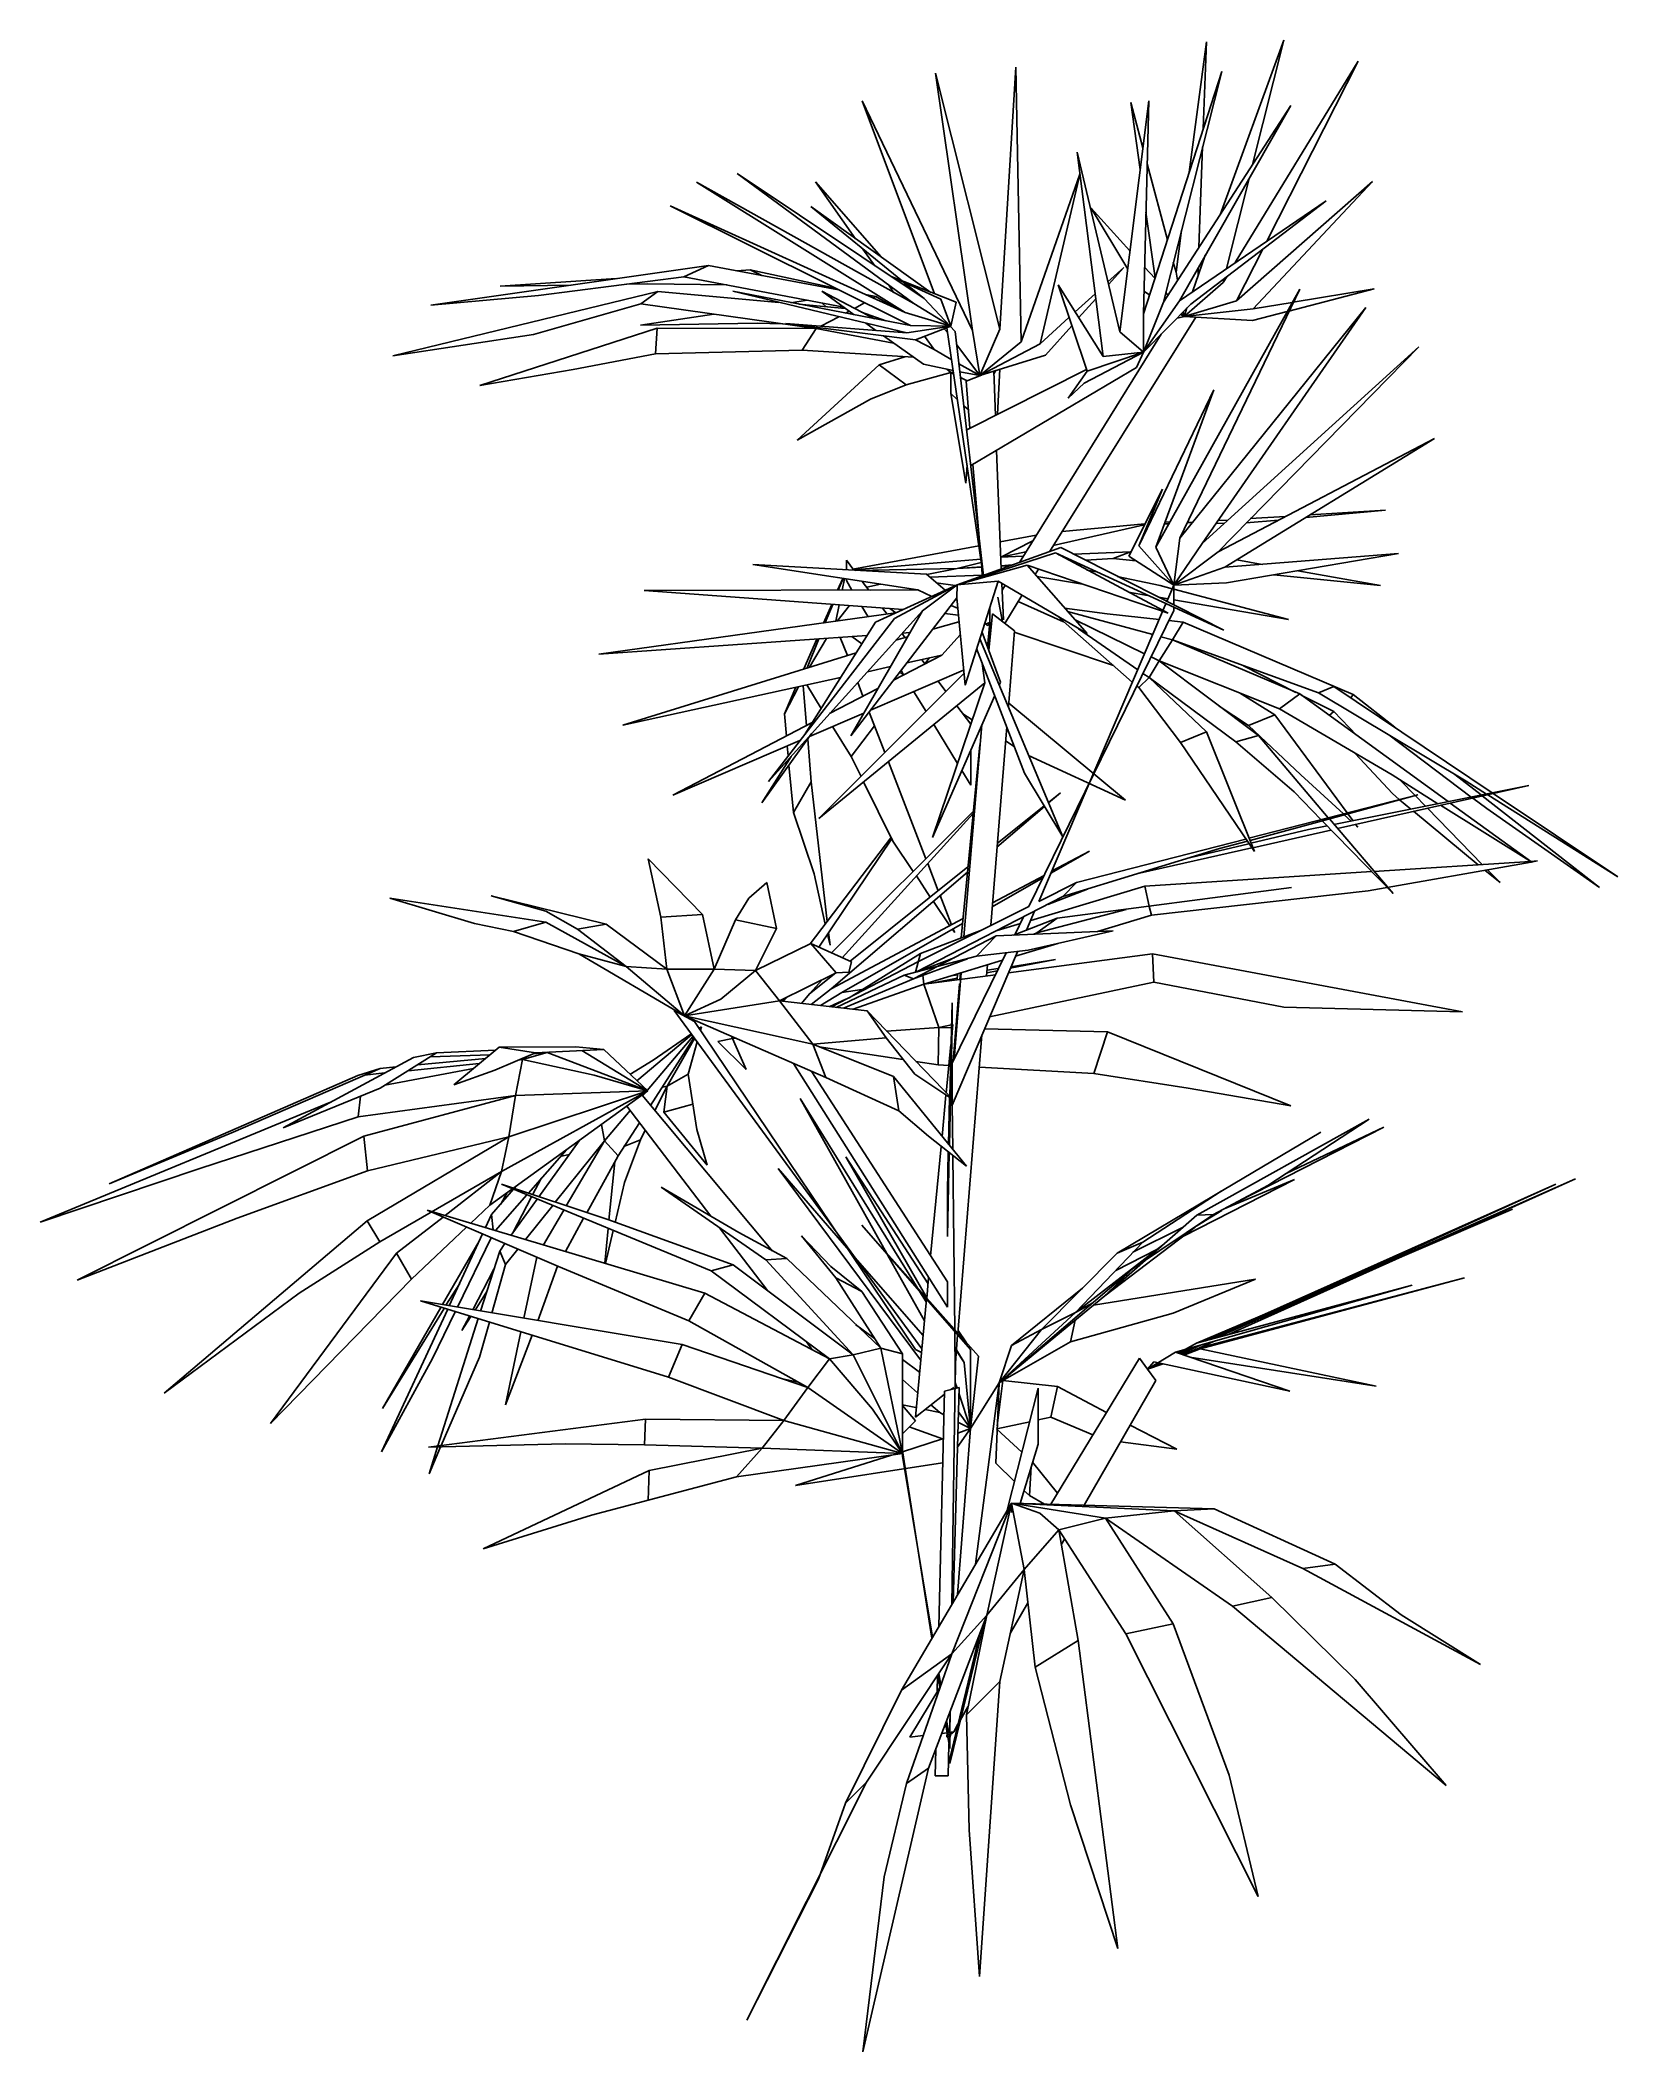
# Model space of a CAD drawing. Extents: x -0.0131 to 0.0097, y -0.004 to 0.0251.
import ezdxf

# ---------------------------------------------------------------- set-up
doc = ezdxf.new("R2010")
doc.units = 0
doc.layers.get('0').update_dxf_attribs({"linetype": 'CONTINUOUS'})

msp = doc.modelspace()

# ---------------------------------------------------------------- linework, layer by layer
at = {"color": 0, "linetype": 'BYBLOCK'}
for p, q in [((0.003729, 0.025041), (0.00348, 0.023159)), ((0.003682, 0.02379), (0.003729, 0.025041)), ((0.004847, 0.025066), (0.003926, 0.022547)), ((0.004396, 0.023274), (0.004847, 0.025066)), ((0.005923, 0.024765), (0.004147, 0.021857)), ((0.004603, 0.022164), (0.005923, 0.024765)), ((0.000352, 0.020873), (-0.000183, 0.02459)), ((-0.000183, 0.02459), (0.000747, 0.020893)), ((0.000747, 0.020893), (0.000977, 0.024675)), ((0.000977, 0.024675), (0.001052, 0.02071)), ((0.00395, 0.024613), (0.002823, 0.021115)), ((0.003109, 0.021285), (0.00395, 0.024613)), ((0.000352, 0.020873), (-0.00124, 0.024193)), ((-0.00124, 0.024193), (-0.000197, 0.021403)), ((0.002898, 0.024193), (0.00248, 0.020853)), ((0.002771, 0.023198), (0.00264, 0.024167)), ((0.00264, 0.024167), (0.002809, 0.023514)), ((0.002823, 0.021115), (0.002898, 0.024193)), ((0.003109, 0.021285), (0.00495, 0.024125)), ((0.00495, 0.024125), (0.003339, 0.021304)), ((0.001865, 0.023449), (0.00224, 0.020498)), ((0.00248, 0.020853), (0.001865, 0.023449)), ((0.002874, 0.02328), (0.003166, 0.022184)), ((0.003621, 0.022079), (0.003673, 0.023528)), ((-0.000498, 0.021262), (-0.003635, 0.023018)), ((-0.003635, 0.023018), (-0.00062, 0.021135)), ((-0.000498, 0.021262), (-0.003048, 0.023142)), ((-0.003048, 0.023142), (-0.000348, 0.021335)), ((-0.001339, 0.0222), (-0.001916, 0.023023)), ((-0.001916, 0.023023), (-0.000968, 0.021936)), ((0.001052, 0.02071), (0.001902, 0.02313)), ((0.001902, 0.023125), (0.001329, 0.020684)), ((0.001902, 0.02313), (0.001902, 0.023125)), ((0.00402, 0.021769), (0.004349, 0.023071)), ((0.004166, 0.021304), (0.006129, 0.023026)), ((0.006129, 0.023026), (0.004406, 0.021189)), ((-0.000545, 0.020946), (-0.004016, 0.022677)), ((-0.004016, 0.022677), (-0.00062, 0.021135)), ((-0.000249, 0.021425), (-0.001982, 0.022663)), ((-0.001982, 0.022663), (-0.000662, 0.021589)), ((0.003339, 0.021304), (0.005458, 0.022747)), ((0.005458, 0.022747), (0.003504, 0.021254)), ((0.002593, 0.021761), (0.002067, 0.022643)), ((0.002067, 0.022643), (0.002625, 0.022023)), ((0.002987, 0.021634), (0.002856, 0.022584)), ((0.003368, 0.022324), (0.003292, 0.021719)), ((-0.003461, 0.021814), (-0.007472, 0.021242)), ((-0.003818, 0.021651), (-0.003461, 0.021814)), ((-0.003461, 0.021814), (-0.001583, 0.021462)), ((-0.001061, 0.021809), (-0.001231, 0.022048)), ((0.002987, 0.021626), (0.002837, 0.021789)), ((0.003292, 0.021719), (0.00325, 0.021859)), ((0.00371, 0.021961), (0.003527, 0.021431)), ((0.004166, 0.021304), (0.004542, 0.022048)), ((-0.004795, 0.021623), (-0.006472, 0.021516)), ((-0.006472, 0.021516), (-0.005443, 0.02153)), ((-0.005918, 0.02138), (-0.003818, 0.021651)), ((-0.00434, 0.021549), (-0.004645, 0.021544)), ((-0.003198, 0.021533), (-0.00434, 0.021549)), ((-0.001508, 0.021211), (-0.003818, 0.021651)), ((-0.00286, 0.02175), (-0.003053, 0.021735)), ((-0.001634, 0.021487), (-0.00286, 0.02175)), ((-0.00286, 0.02175), (-0.002691, 0.021668)), ((-0.000784, 0.02142), (-0.000859, 0.021527)), ((-0.000108, 0.021327), (-0.000822, 0.021654)), ((-0.000822, 0.021654), (0.000117, 0.021282)), ((-0.000648, 0.021572), (-0.000564, 0.021479)), ((-0.000634, 0.021566), (-0.000348, 0.021335)), ((0.002005, 0.020287), (0.001587, 0.021535)), ((0.001587, 0.021535), (0.00224, 0.020498)), ((0.002536, 0.021783), (0.002306, 0.021575)), ((0.002315, 0.021538), (0.002536, 0.021783)), ((0.003292, 0.021719), (0.003311, 0.0216)), ((0.00341, 0.021076), (0.003973, 0.021566)), ((0.003612, 0.021679), (0.003612, 0.021786)), ((0.003973, 0.021566), (0.004025, 0.021651)), ((0.003988, 0.021623), (0.003973, 0.021566)), ((-0.004194, 0.021437), (-0.008022, 0.02051)), ((-0.007472, 0.021242), (-0.005918, 0.02138)), ((-0.005988, 0.020817), (-0.004438, 0.021259)), ((-0.004438, 0.021259), (-0.004194, 0.021437)), ((-0.001907, 0.020901), (-0.004438, 0.021259)), ((-0.004194, 0.021437), (-0.002447, 0.021279)), ((-0.000596, 0.020842), (-0.003109, 0.02144)), ((-0.003109, 0.02144), (-0.000545, 0.020946)), ((-0.002273, 0.021276), (-0.002038, 0.021313)), ((-0.002156, 0.021254), (-0.001489, 0.021194)), ((-0.001066, 0.021045), (-0.001827, 0.021442)), ((-0.001827, 0.021442), (-0.001357, 0.021101)), ((-0.001822, 0.02127), (-0.001766, 0.02122)), ((-0.001353, 0.021194), (-0.001207, 0.021273)), ((-0.001193, 0.021392), (-0.001047, 0.021363)), ((-0.001047, 0.021363), (-0.001179, 0.021386)), ((-0.001085, 0.021344), (-0.001047, 0.021363)), ((-0.001047, 0.021363), (-0.000761, 0.021197)), ((0.000038, 0.020935), (-0.000498, 0.021262)), ((-0.000348, 0.021335), (0.000103, 0.020862)), ((0.000038, 0.020935), (-0.000108, 0.021327)), ((0.000117, 0.021282), (0.000038, 0.020935)), ((0.002123, 0.021406), (0.001832, 0.021144)), ((0.001883, 0.021056), (0.002132, 0.021332)), ((0.002823, 0.02056), (0.003339, 0.021304)), ((0.002823, 0.02056), (0.003109, 0.021285)), ((0.003504, 0.021254), (0.002823, 0.02056)), ((0.002827, 0.02144), (0.002907, 0.021389)), ((0.005077, 0.021473), (0.002997, 0.017745)), ((0.00317, 0.021383), (0.003142, 0.021423)), ((0.003344, 0.017875), (0.005077, 0.021473)), ((0.006031, 0.021208), (0.003344, 0.017875)), ((0.003363, 0.021321), (0.003358, 0.021341)), ((0.00341, 0.021076), (0.004166, 0.021304)), ((0.003668, 0.017799), (0.006031, 0.021208)), ((0.004406, 0.021189), (0.004969, 0.021279)), ((0.006153, 0.021476), (0.004922, 0.021155)), ((0.004983, 0.021282), (0.006153, 0.021476)), ((-0.003386, 0.02111), (-0.004443, 0.020949)), ((-0.004443, 0.020949), (-0.002757, 0.02098)), ((-0.002757, 0.02098), (-0.0024, 0.020969)), ((-0.000474, 0.020741), (-0.002344, 0.020975)), ((-0.002344, 0.020975), (-0.000596, 0.020842)), ((-0.001578, 0.021073), (-0.001841, 0.020935)), ((-0.001428, 0.021152), (-0.001484, 0.021124)), ((-0.000902, 0.021014), (-0.001254, 0.021141)), ((-0.001188, 0.02098), (-0.001043, 0.020873)), ((-0.00062, 0.021135), (0.000038, 0.020935)), ((0.000038, 0.020935), (-0.000596, 0.020842)), ((-0.000545, 0.020946), (0.000038, 0.020935)), ((0.000038, 0.020935), (-0.000474, 0.020741)), ((0.001329, 0.020684), (0.001742, 0.021062)), ((0.001785, 0.020944), (0.001404, 0.020518)), ((0.003579, 0.021065), (0.001461, 0.01768)), ((0.002823, 0.02056), (0.002823, 0.021115)), ((0.003306, 0.021053), (0.003415, 0.021076)), ((0.003358, 0.021107), (0.00341, 0.021076)), ((0.00341, 0.021076), (0.003372, 0.021121)), ((0.003396, 0.021144), (0.00341, 0.021076)), ((0.003447, 0.0212), (0.00341, 0.021076)), ((0.00341, 0.021076), (0.004406, 0.021189)), ((0.004396, 0.02102), (0.00341, 0.021076)), ((0.004894, 0.021149), (0.004396, 0.02102)), ((-0.008022, 0.02051), (-0.005988, 0.020817)), ((-0.004204, 0.020907), (-0.006763, 0.020081)), ((-0.004204, 0.020907), (-0.004227, 0.020538)), ((-0.001907, 0.020901), (-0.004204, 0.020907)), ((-0.001907, 0.020901), (-0.002109, 0.020591)), ((-0.001907, 0.020901), (-0.001879, 0.020915)), ((-0.000789, 0.020693), (-0.001907, 0.020901)), ((-0.000935, 0.020797), (-0.000357, 0.020386)), ((-0.000686, 0.020848), (-0.000733, 0.020873)), ((-0.000474, 0.020741), (-0.000202, 0.0206)), ((-0.000202, 0.0206), (-0.000343, 0.020791)), ((-0.000056, 0.020898), (-0.000005, 0.020842)), ((0.000503, 0.017334), (-0.000019, 0.020913)), ((0.000103, 0.020862), (0.000512, 0.017337)), ((0.000456, 0.020225), (0.000122, 0.020673)), ((0.000456, 0.020225), (0.000352, 0.020873)), ((0.000456, 0.020225), (0.000747, 0.020893)), ((0.001052, 0.02071), (0.000456, 0.020225)), ((0.000456, 0.020225), (0.001329, 0.020684)), ((0.001029, 0.017522), (0.003076, 0.02082)), ((0.00248, 0.020853), (0.002823, 0.02056)), ((0.003668, 0.017799), (0.006796, 0.020639)), ((0.006796, 0.020639), (0.003898, 0.01768)), ((-0.005415, 0.02031), (-0.004227, 0.020538)), ((-0.004227, 0.020538), (-0.002109, 0.020591)), ((-0.002179, 0.019292), (-0.000996, 0.020377)), ((-0.002109, 0.020591), (-0.000503, 0.02049)), ((-0.000625, 0.020496), (-0.000996, 0.020377)), ((-0.000996, 0.020377), (-0.000606, 0.02009)), ((-0.000357, 0.020386), (0.00007, 0.020298)), ((0.000052, 0.020453), (-0.000202, 0.0206)), ((0.000155, 0.020394), (0.000456, 0.020225)), ((0.002719, 0.020341), (0.000329, 0.018923)), ((0.001404, 0.020518), (0.000456, 0.020225)), ((0.001963, 0.020112), (0.002823, 0.02056)), ((0.002823, 0.02056), (0.002005, 0.020287)), ((0.00224, 0.020498), (0.002823, 0.02056)), ((0.002719, 0.020341), (0.002823, 0.02056)), ((-0.006763, 0.020081), (-0.005415, 0.02031)), ((-0.000606, 0.02009), (-0.001123, 0.019881)), ((0.000038, 0.020267), (-0.000606, 0.02009)), ((-0.000019, 0.020318), (0.000038, 0.020267)), ((0.000038, 0.020267), (0.000075, 0.020273)), ((0.00008, 0.020245), (0.000038, 0.020267)), ((0.000038, 0.020267), (0.000038, 0.019966)), ((0.000169, 0.020279), (0.000456, 0.020225)), ((0.000272, 0.020149), (0.000178, 0.020194)), ((0.000258, 0.020143), (0.000479, 0.020231)), ((0.000315, 0.019464), (0.000258, 0.020143)), ((0.000268, 0.019439), (0.001996, 0.02031)), ((0.000658, 0.020248), (0.000686, 0.020295)), ((0.000681, 0.019647), (0.000658, 0.020287)), ((0.000747, 0.020315), (0.000714, 0.019664)), ((0.002005, 0.020287), (0.001733, 0.019895)), ((0.001733, 0.019895), (0.001963, 0.020112)), ((-0.001123, 0.019881), (-0.002179, 0.019292)), ((0.000254, 0.018667), (0.000038, 0.019966)), ((0.000038, 0.019966), (0.000132, 0.019876)), ((0.000225, 0.019788), (0.000291, 0.019729)), ((0.003837, 0.020016), (0.002752, 0.017762)), ((0.002997, 0.017745), (0.003837, 0.020016)), ((0.003898, 0.01768), (0.007022, 0.019315)), ((0.007022, 0.019315), (0.003997, 0.017455)), ((0.000254, 0.018667), (0.000272, 0.018929)), ((0.000357, 0.01894), (0.000446, 0.017886)), ((0.000766, 0.01743), (0.0007, 0.019143)), ((0.002607, 0.017615), (0.003095, 0.018585)), ((0.003095, 0.018585), (0.002752, 0.017762)), ((0.001517, 0.017768), (0.002813, 0.018061)), ((0.002842, 0.01808), (0.001644, 0.017971)), ((0.002813, 0.018061), (0.002832, 0.018064)), ((0.002827, 0.018061), (0.002813, 0.018061)), ((0.002832, 0.018064), (0.002827, 0.018061)), ((0.002874, 0.018064), (0.002898, 0.018064)), ((0.002898, 0.018072), (0.002879, 0.018069)), ((0.002884, 0.018083), (0.002907, 0.018086)), ((0.002898, 0.018064), (0.002898, 0.018072)), ((0.003119, 0.01808), (0.003184, 0.018083)), ((0.003133, 0.018109), (0.003128, 0.018106)), ((0.003198, 0.018106), (0.003133, 0.018109)), ((0.003452, 0.018103), (0.003471, 0.018103)), ((0.003471, 0.018103), (0.003452, 0.0181)), ((0.003471, 0.018103), (0.003527, 0.018106)), ((0.003523, 0.0181), (0.003471, 0.018103)), ((0.00387, 0.018092), (0.003988, 0.018089)), ((0.004039, 0.018137), (0.003894, 0.018128)), ((0.004302, 0.018095), (0.004772, 0.018137)), ((0.00487, 0.01819), (0.004363, 0.018157)), ((0.005166, 0.018173), (0.006317, 0.018281)), ((0.006317, 0.018281), (0.005227, 0.01821)), ((0.000441, 0.017765), (-0.001376, 0.017427)), ((0.001625, 0.017739), (0.000132, 0.017201)), ((0.000751, 0.017821), (0.001273, 0.01792)), ((0.001221, 0.017835), (0.000761, 0.017599)), ((0.003983, 0.016545), (0.001625, 0.017739)), ((0.002752, 0.017762), (0.00326, 0.017196)), ((0.002997, 0.017745), (0.00326, 0.017196)), ((0.00326, 0.017196), (0.003344, 0.017875)), ((0.00326, 0.017196), (0.003668, 0.017799)), ((-0.000315, 0.017356), (-0.002823, 0.017494)), ((-0.002823, 0.017494), (-0.000437, 0.017128)), ((-0.001362, 0.017413), (-0.00147, 0.017556)), ((-0.00147, 0.017556), (-0.00147, 0.017418)), ((-0.001367, 0.017418), (0.00047, 0.017573)), ((0.000132, 0.017438), (-0.001334, 0.01741)), ((0.000132, 0.017438), (-0.00031, 0.017351)), ((0.00155, 0.017661), (0.000132, 0.017201)), ((0.000474, 0.017525), (0.000132, 0.017438)), ((0.000132, 0.017201), (0.001141, 0.017483)), ((0.000132, 0.017438), (0.000484, 0.017461)), ((0.000484, 0.017455), (0.000132, 0.017438)), ((0.000484, 0.017446), (0.000493, 0.017331)), ((0.000761, 0.017599), (0.001123, 0.01768)), ((0.00108, 0.017613), (0.000761, 0.017599)), ((0.000925, 0.017489), (0.000766, 0.017477)), ((0.000766, 0.017469), (0.000888, 0.017475)), ((0.002005, 0.0165), (0.001141, 0.017483)), ((0.001141, 0.017483), (0.003175, 0.016793)), ((0.003175, 0.016793), (0.00155, 0.017661)), ((0.00155, 0.017661), (0.003983, 0.016545)), ((0.001602, 0.017635), (0.001592, 0.017635)), ((0.001799, 0.017542), (0.001771, 0.017542)), ((0.00264, 0.01768), (0.001808, 0.017644)), ((0.001982, 0.017556), (0.002381, 0.017582)), ((0.002381, 0.017582), (0.002635, 0.017677)), ((0.002381, 0.017582), (0.00271, 0.017548)), ((0.00326, 0.017196), (0.002607, 0.017615)), ((0.00326, 0.017196), (0.003898, 0.01768)), ((0.003997, 0.017455), (0.00326, 0.017196)), ((0.003997, 0.017455), (0.006505, 0.017655)), ((0.006505, 0.017655), (0.00402, 0.017229)), ((0.004171, 0.017562), (0.004537, 0.017497)), ((-0.001522, 0.017294), (-0.001597, 0.017125)), ((-0.001587, 0.017125), (-0.001517, 0.017291)), ((-0.001498, 0.017289), (-0.001531, 0.017125)), ((-0.001517, 0.017291), (-0.001522, 0.017294)), ((-0.00147, 0.017263), (-0.00147, 0.017286)), ((-0.00147, 0.017263), (-0.00139, 0.017125)), ((-0.001146, 0.017125), (-0.00124, 0.017249)), ((-0.001174, 0.017165), (-0.000977, 0.01721)), ((0.000132, 0.017201), (-0.001052, 0.016663)), ((-0.000775, 0.016717), (0.000132, 0.017201)), ((0.000132, 0.017201), (-0.000371, 0.016826)), ((-0.000042, 0.017122), (-0.000315, 0.017356)), ((-0.000263, 0.017311), (0.000493, 0.017342)), ((0.000103, 0.01719), (-0.000174, 0.017232)), ((0.000127, 0.017012), (0.000132, 0.017201)), ((0.000132, 0.017201), (0.000723, 0.017255)), ((0.000723, 0.017255), (0.000244, 0.015753)), ((0.000723, 0.017255), (0.002005, 0.0165)), ((0.000775, 0.017221), (0.000798, 0.016697)), ((0.00078, 0.017125), (0.000822, 0.017193)), ((0.001254, 0.017348), (0.001306, 0.017427)), ((0.001278, 0.017322), (0.00194, 0.01721)), ((0.002001, 0.017415), (0.002142, 0.017387)), ((0.002442, 0.017322), (0.003062, 0.017193)), ((0.003062, 0.017193), (0.003236, 0.017145)), ((0.00326, 0.017196), (0.003156, 0.016962)), ((0.00402, 0.017229), (0.00326, 0.017196)), ((0.00326, 0.016911), (0.00326, 0.017196)), ((0.004701, 0.017345), (0.006242, 0.01719)), ((0.006242, 0.01719), (0.005049, 0.017404)), ((-0.000437, 0.017128), (-0.004391, 0.01712)), ((-0.004391, 0.01712), (-0.000648, 0.016846)), ((-0.001799, 0.016649), (-0.001681, 0.016919)), ((-0.001667, 0.016919), (-0.001775, 0.016655)), ((-0.001573, 0.016914), (-0.001625, 0.016674)), ((-0.001602, 0.016677), (-0.001423, 0.016903)), ((-0.001404, 0.01502), (0.000127, 0.017012)), ((-0.001245, 0.016888), (-0.001155, 0.016739)), ((-0.001151, 0.017131), (-0.001127, 0.017125)), ((-0.000883, 0.016779), (-0.000949, 0.016866)), ((-0.000841, 0.01686), (-0.000756, 0.016795)), ((-0.000437, 0.017128), (-0.000235, 0.017035)), ((0.000042, 0.016905), (0.000136, 0.016863)), ((0.000127, 0.016979), (0.000108, 0.016993)), ((0.000244, 0.015753), (0.000127, 0.017012)), ((0.000601, 0.016508), (0.000601, 0.016872)), ((0.000784, 0.016666), (0.000719, 0.017024)), ((0.000817, 0.016643), (0.001066, 0.017049)), ((0.00101, 0.016959), (0.001667, 0.016669)), ((0.002297, 0.016784), (0.001681, 0.016866)), ((0.002879, 0.017049), (0.002602, 0.017097)), ((0.003175, 0.016998), (0.003039, 0.017021)), ((0.003142, 0.016928), (0.0031, 0.016829)), ((0.00326, 0.017139), (0.004917, 0.0167)), ((0.004917, 0.0167), (0.00326, 0.016984)), ((0.00326, 0.016829), (0.00326, 0.016874)), ((-0.000761, 0.016795), (-0.005044, 0.016198)), ((-0.000371, 0.016826), (-0.002597, 0.014361)), ((-0.002597, 0.014361), (-0.000775, 0.016717)), ((-0.001052, 0.016663), (-0.002067, 0.015048)), ((-0.000371, 0.016826), (-0.001404, 0.01502)), ((-0.000376, 0.016821), (-0.000376, 0.016821)), ((-0.000221, 0.016562), (0.000155, 0.016666)), ((0.000146, 0.016764), (-0.000047, 0.016787)), ((0.000601, 0.016655), (0.000521, 0.016626)), ((0.000554, 0.016638), (0.000559, 0.016615)), ((0.000559, 0.016615), (0.000596, 0.016626)), ((0.000601, 0.016655), (0.000568, 0.016299)), ((0.000639, 0.016784), (0.000587, 0.016257)), ((0.000596, 0.016609), (0.000592, 0.016652)), ((0.000596, 0.016626), (0.000601, 0.016629)), ((0.000601, 0.016629), (0.000625, 0.016635)), ((0.00062, 0.016632), (0.00062, 0.016635)), ((0.000958, 0.016536), (0.000639, 0.016784)), ((0.00078, 0.016691), (0.000766, 0.016686)), ((0.001165, 0.012557), (0.00326, 0.016829)), ((0.003095, 0.016818), (0.00131, 0.01263)), ((0.002658, 0.015795), (0.001578, 0.016748)), ((0.001724, 0.016818), (0.002954, 0.016483)), ((0.001832, 0.016697), (0.002837, 0.016206)), ((0.002738, 0.015975), (0.001883, 0.016567)), ((0.003048, 0.0167), (0.002297, 0.016784)), ((0.003189, 0.016686), (0.003396, 0.016663)), ((0.003241, 0.016407), (0.003396, 0.016663)), ((0.003396, 0.016663), (0.005847, 0.015615)), ((-0.005044, 0.016198), (-0.001174, 0.016469)), ((-0.001897, 0.016418), (-0.002085, 0.015987)), ((-0.002038, 0.016001), (-0.001869, 0.016421)), ((-0.001757, 0.016426), (-0.002005, 0.016012)), ((-0.001456, 0.016181), (-0.001559, 0.01644)), ((-0.00139, 0.016454), (-0.001249, 0.01635)), ((-0.000587, 0.016452), (-0.000756, 0.016401)), ((-0.000625, 0.01644), (-0.000667, 0.016497)), ((-0.000662, 0.016505), (-0.000554, 0.016511)), ((0.000174, 0.01648), (-0.000094, 0.016184)), ((0.000409, 0.01628), (0.001104, 0.014479)), ((0.001658, 0.01356), (0.000456, 0.016421)), ((0.000756, 0.015795), (0.000488, 0.016525)), ((0.000578, 0.016274), (0.000601, 0.016508)), ((0.000869, 0.015437), (0.000958, 0.016536)), ((0.002386, 0.016037), (0.000953, 0.016519)), ((0.003048, 0.016105), (0.003241, 0.016407)), ((0.003072, 0.016452), (0.003241, 0.016407)), ((0.005077, 0.015626), (0.003241, 0.016407)), ((0.003241, 0.016407), (0.00535, 0.015643)), ((-0.001329, 0.016221), (-0.004697, 0.015175)), ((-0.000831, 0.01602), (-0.001165, 0.015947)), ((-0.000094, 0.016184), (-0.000789, 0.015823)), ((-0.000094, 0.016184), (-0.000596, 0.016074)), ((-0.000333, 0.016057), (-0.00038, 0.016119)), ((-0.000338, 0.01606), (-0.000277, 0.016144)), ((0.000531, 0.015784), (0.000493, 0.016063)), ((0.003048, 0.016105), (0.002903, 0.015863)), ((0.002931, 0.016159), (0.003048, 0.016105)), ((0.004481, 0.015023), (0.003048, 0.016105)), ((0.004786, 0.015412), (0.003048, 0.016105)), ((0.005021, 0.015646), (0.004265, 0.016032)), ((-0.004697, 0.015175), (-0.001555, 0.015863)), ((-0.002362, 0.015336), (-0.00216, 0.01573)), ((-0.002198, 0.015722), (-0.002362, 0.015336)), ((-0.002095, 0.015744), (-0.002048, 0.015169)), ((-0.001836, 0.015417), (-0.002043, 0.015756)), ((0.000225, 0.015919), (-0.001869, 0.013825)), ((-0.001869, 0.013825), (0.000531, 0.015784)), ((-0.001014, 0.015705), (-0.001714, 0.015341)), ((-0.001306, 0.015789), (-0.001231, 0.015592)), ((-0.001123, 0.015389), (0.000221, 0.015967)), ((-0.0007, 0.015939), (-0.000648, 0.015896)), ((-0.000681, 0.015964), (-0.000643, 0.015899)), ((0.000531, 0.015784), (-0.000225, 0.013552)), ((-0.000033, 0.01566), (-0.000146, 0.015809)), ((0.000526, 0.015775), (0.000526, 0.015781)), ((0.000737, 0.015753), (0.000756, 0.015795)), ((0.002752, 0.015716), (0.002724, 0.015739)), ((0.002752, 0.015716), (0.002903, 0.015863)), ((0.003353, 0.014924), (0.002752, 0.015716)), ((0.002903, 0.015863), (0.002813, 0.015922)), ((0.002903, 0.015863), (0.004152, 0.014933)), ((0.002903, 0.015863), (0.003729, 0.015076)), ((0.00557, 0.015733), (0.00535, 0.015643)), ((0.007858, 0.014197), (0.00557, 0.015733)), ((-0.000498, 0.015657), (-0.000319, 0.015372)), ((-0.000225, 0.013552), (0.000672, 0.015603)), ((0.000329, 0.015189), (0.000127, 0.015454)), ((0.000874, 0.015491), (0.00256, 0.01409)), ((0.004335, 0.015169), (0.003912, 0.015448)), ((0.004208, 0.01564), (0.00472, 0.015322)), ((0.004786, 0.015412), (0.005077, 0.015626)), ((0.006411, 0.014456), (0.004786, 0.015412)), ((0.005077, 0.015626), (0.007219, 0.01407)), ((0.00557, 0.01537), (0.005096, 0.015609)), ((0.00535, 0.015643), (0.007482, 0.014366)), ((0.005815, 0.015567), (0.005847, 0.015615)), ((0.005847, 0.015615), (0.006449, 0.015144)), ((-0.001963, 0.015212), (-0.003978, 0.014163)), ((-0.002334, 0.015017), (-0.002362, 0.015336)), ((-0.002001, 0.015012), (-0.001216, 0.015347)), ((-0.001672, 0.015153), (-0.0014, 0.014721)), ((-0.0014, 0.014721), (-0.001066, 0.015167)), ((-0.001141, 0.015361), (-0.000916, 0.014778)), ((-0.000207, 0.015184), (0.000136, 0.014623)), ((0.000348, 0.015251), (0.000211, 0.015336)), ((0.000225, 0.012118), (0.000484, 0.015181)), ((0.000329, 0.015186), (0.000329, 0.015189)), ((0.000615, 0.012284), (0.000845, 0.01515)), ((0.00472, 0.015322), (0.004335, 0.015169)), ((0.004335, 0.015169), (0.005091, 0.014456)), ((0.005763, 0.013907), (0.00472, 0.015322)), ((0.00557, 0.01537), (0.0055, 0.015316)), ((0.005904, 0.015026), (0.00557, 0.01537)), ((-0.003978, 0.014163), (-0.002142, 0.014952)), ((-0.001968, 0.01506), (-0.002691, 0.014051)), ((-0.002311, 0.014733), (-0.002325, 0.014874)), ((-0.002029, 0.014972), (-0.001977, 0.014358)), ((0.000456, 0.014888), (0.000188, 0.012103)), ((0.000329, 0.01431), (0.000329, 0.014817)), ((0.000953, 0.014868), (0.000827, 0.014947)), ((0.003729, 0.015076), (0.003353, 0.014924)), ((0.003353, 0.014924), (0.004424, 0.013349)), ((0.004424, 0.013349), (0.003729, 0.015076)), ((0.004481, 0.015023), (0.004152, 0.014933)), ((0.004152, 0.014933), (0.004997, 0.014211)), ((0.00549, 0.013837), (0.004481, 0.015023)), ((0.006364, 0.015034), (0.007552, 0.014135)), ((-0.002691, 0.014051), (-0.002269, 0.014724)), ((-0.002306, 0.014668), (-0.002306, 0.014685)), ((-0.002301, 0.014597), (-0.002236, 0.013915)), ((-0.001259, 0.014434), (-0.0014, 0.014721)), ((-0.000864, 0.014645), (-0.000324, 0.013245)), ((0.00256, 0.01409), (0.00116, 0.014738)), ((0.006416, 0.014186), (0.00588, 0.014766)), ((-0.002236, 0.013915), (-0.001977, 0.014358)), ((-0.001977, 0.014358), (-0.001747, 0.012337)), ((-0.000798, 0.013501), (-0.001221, 0.014355)), ((0.000197, 0.014521), (0.000329, 0.01431)), ((0.001104, 0.014479), (0.001658, 0.01356)), ((0.005091, 0.014456), (0.005707, 0.013893)), ((0.008388, 0.014304), (0.00557, 0.013741)), ((0.005622, 0.013682), (0.008388, 0.014304)), ((0.007073, 0.014039), (0.006411, 0.014456)), ((0.006744, 0.014158), (0.006528, 0.01438)), ((0.007698, 0.014166), (0.007317, 0.014462)), ((0.007482, 0.014366), (0.007773, 0.01418)), ((0.000705, 0.013414), (0.00139, 0.014)), ((0.001386, 0.014008), (0.000709, 0.013467)), ((0.00162, 0.014197), (0.001447, 0.014059)), ((0.001451, 0.014051), (0.00162, 0.014197)), ((0.006782, 0.014169), (0.004344, 0.013541)), ((0.004359, 0.01351), (0.006782, 0.014169)), ((0.004997, 0.014211), (0.005387, 0.013808)), ((0.006514, 0.014099), (0.006416, 0.014186)), ((0.006519, 0.014096), (0.006683, 0.013963)), ((0.006895, 0.014006), (0.006744, 0.014158)), ((0.007712, 0.01316), (0.006923, 0.013975)), ((0.008431, 0.013194), (0.007111, 0.014017)), ((0.007252, 0.014048), (0.008431, 0.013194)), ((0.007576, 0.014121), (0.007778, 0.013972)), ((0.007712, 0.014152), (0.009408, 0.01283)), ((0.009408, 0.01283), (0.007778, 0.013972)), ((0.007792, 0.014169), (0.009671, 0.012985)), ((0.009671, 0.012985), (0.007872, 0.014186)), ((-0.001935, 0.013025), (-0.002236, 0.013915)), ((0.000362, 0.013927), (-0.001686, 0.011884)), ((-0.001531, 0.011816), (0.000362, 0.013901)), ((0.005204, 0.013667), (0.004373, 0.01347)), ((0.004401, 0.013405), (0.005528, 0.013659)), ((0.005472, 0.013721), (0.005204, 0.013667)), ((0.005401, 0.013794), (0.006425, 0.012743)), ((0.006425, 0.012743), (0.005505, 0.01382)), ((0.005721, 0.013879), (0.005819, 0.013789)), ((0.005847, 0.013794), (0.005772, 0.013893)), ((0.005876, 0.013738), (0.005918, 0.013701)), ((0.005918, 0.013701), (0.005885, 0.013741)), ((0.006721, 0.01393), (0.007656, 0.013157)), ((-0.000827, 0.013549), (-0.001991, 0.012016)), ((-0.001869, 0.011968), (-0.000808, 0.013543)), ((-0.000507, 0.013062), (-0.000798, 0.013501)), ((0.003917, 0.013391), (0.001658, 0.012698)), ((0.001851, 0.012901), (0.004297, 0.013529)), ((0.002762, 0.013036), (0.004387, 0.013403)), ((0.004344, 0.013462), (0.003504, 0.013264)), ((0.004321, 0.013498), (0.003917, 0.013391)), ((-0.004152, 0.012402), (-0.004335, 0.013242)), ((-0.004335, 0.013242), (-0.003546, 0.012439)), ((-0.001414, 0.011765), (0.000286, 0.013129)), ((-0.000296, 0.013177), (-0.000146, 0.012783)), ((0.001484, 0.013039), (0.002043, 0.013357)), ((0.002043, 0.013357), (0.001494, 0.013064)), ((0.008421, 0.013197), (0.006068, 0.012783)), ((0.006148, 0.013062), (0.008407, 0.013205)), ((0.00797, 0.012901), (0.00775, 0.013078)), ((0.007787, 0.013084), (0.00797, 0.012901)), ((0.008407, 0.013205), (0.008412, 0.013205)), ((0.008412, 0.013205), (0.00851, 0.013214)), ((0.00851, 0.013214), (0.008421, 0.013197)), ((-0.002879, 0.012678), (-0.002621, 0.012901)), ((-0.00248, 0.012239), (-0.002621, 0.012901)), ((-0.001775, 0.012301), (-0.001935, 0.013025)), ((0.000277, 0.01305), (-0.001691, 0.011365)), ((-0.000258, 0.012692), (-0.00046, 0.012997)), ((0.000634, 0.012551), (0.001367, 0.012971)), ((0.001386, 0.013005), (0.000639, 0.012608)), ((0.001193, 0.012354), (0.002842, 0.01285)), ((0.00131, 0.01263), (0.001851, 0.012901)), ((0.00201, 0.012805), (0.001437, 0.012585)), ((0.00496, 0.01283), (0.001573, 0.012385)), ((0.001658, 0.012698), (0.001851, 0.012901)), ((0.002842, 0.01285), (0.006115, 0.013059)), ((0.002903, 0.01256), (0.002842, 0.01285)), ((0.006068, 0.012783), (0.002935, 0.01243)), ((-0.00581, 0.012329), (-0.008064, 0.012678)), ((-0.008064, 0.012678), (-0.006843, 0.012312)), ((-0.00581, 0.01249), (-0.006599, 0.012709)), ((-0.006599, 0.012709), (-0.004941, 0.012301)), ((-0.002879, 0.012678), (-0.003072, 0.012363)), ((0.001658, 0.012698), (-0.00046, 0.01161)), ((-0.000427, 0.011762), (0.001165, 0.012557)), ((0.000023, 0.012278), (-0.000211, 0.01263)), ((-0.000117, 0.012712), (0.000047, 0.012292)), ((0.001282, 0.012174), (0.002569, 0.012512)), ((0.002903, 0.012554), (0.002903, 0.01256)), ((0.002935, 0.01243), (0.002903, 0.012554)), ((-0.006843, 0.012312), (-0.00628, 0.012194)), ((-0.00581, 0.012329), (-0.00628, 0.012194)), ((-0.005354, 0.012227), (-0.00581, 0.01249)), ((-0.00465, 0.011689), (-0.00581, 0.012329)), ((-0.004941, 0.012301), (-0.005354, 0.012227)), ((-0.005354, 0.012227), (-0.00465, 0.011689)), ((-0.004063, 0.01165), (-0.004941, 0.012301)), ((-0.003546, 0.012439), (-0.004152, 0.012402)), ((-0.004152, 0.012402), (-0.004063, 0.01165)), ((-0.003382, 0.01165), (-0.003546, 0.012439)), ((-0.003072, 0.012363), (-0.003382, 0.01165)), ((-0.003072, 0.012363), (-0.00248, 0.012239)), ((-0.002785, 0.01163), (-0.00248, 0.012239)), ((-0.001691, 0.011365), (0.000216, 0.012382)), ((0.000207, 0.012309), (-0.001536, 0.011312)), ((-0.000399, 0.011878), (0.000479, 0.012216)), ((0.000094, 0.01218), (0.000061, 0.012225)), ((0.00007, 0.01223), (0.000094, 0.01218)), ((0.002381, 0.012205), (0.000695, 0.012134)), ((0.000709, 0.012211), (0.001043, 0.012309)), ((0.000944, 0.012143), (0.001573, 0.012385)), ((0.000968, 0.012154), (0.00109, 0.012408)), ((0.001249, 0.012487), (0.001132, 0.012216)), ((0.001155, 0.011923), (0.002381, 0.012205)), ((0.001573, 0.012385), (0.001282, 0.012174)), ((0.002935, 0.01243), (0.002156, 0.012194)), ((-0.00628, 0.012194), (-0.005335, 0.011872)), ((-0.001982, 0.012022), (-0.002785, 0.01163)), ((-0.001395, 0.011757), (-0.001982, 0.012022)), ((-0.001982, 0.012022), (-0.00162, 0.011599)), ((-0.001705, 0.011996), (-0.001742, 0.012157)), ((-0.001728, 0.01218), (-0.001705, 0.011996)), ((0.000695, 0.012134), (-0.000503, 0.011512)), ((0.000409, 0.011836), (0.000695, 0.012134)), ((0.000409, 0.011836), (0.001155, 0.011923)), ((0.001583, 0.012022), (0.000972, 0.011836)), ((0.001282, 0.012174), (0.001235, 0.012157)), ((-0.003809, 0.010976), (-0.005335, 0.011872)), ((-0.005335, 0.011872), (-0.00465, 0.011689)), ((-0.004063, 0.01165), (-0.00465, 0.011689)), ((-0.00465, 0.011689), (-0.003809, 0.010976)), ((-0.004063, 0.01165), (-0.003382, 0.01165)), ((-0.003809, 0.010976), (-0.004063, 0.01165)), ((-0.003382, 0.01165), (-0.003809, 0.010976)), ((-0.003382, 0.01165), (-0.002785, 0.01163)), ((-0.003283, 0.011216), (-0.002785, 0.01163)), ((-0.002785, 0.01163), (-0.002438, 0.011193)), ((-0.001686, 0.011106), (-0.000427, 0.011762)), ((-0.001437, 0.011605), (-0.001395, 0.011757)), ((-0.000399, 0.011878), (-0.001432, 0.011238)), ((-0.000634, 0.011565), (0.000409, 0.011836)), ((-0.000503, 0.011512), (0.000277, 0.011802)), ((-0.00047, 0.011607), (-0.000399, 0.011878)), ((-0.000446, 0.011613), (0.000085, 0.011816)), ((-0.000376, 0.011638), (-0.000376, 0.011653)), ((0.000784, 0.011779), (-0.000352, 0.011436)), ((0.001, 0.011903), (0.000056, 0.009688)), ((0.000056, 0.010291), (0.000836, 0.011884)), ((0.000554, 0.011554), (0.000568, 0.011715)), ((0.000559, 0.011599), (0.000709, 0.011627)), ((0.000723, 0.011658), (0.000564, 0.011636)), ((0.00295, 0.01187), (0.000869, 0.011596)), ((0.000897, 0.011664), (0.00155, 0.011788)), ((0.00155, 0.011788), (0.000906, 0.011686)), ((0.00295, 0.01187), (0.00743, 0.011035)), ((0.002968, 0.011461), (0.00295, 0.01187)), ((-0.002438, 0.011193), (-0.00162, 0.011599)), ((-0.002001, 0.011295), (-0.001625, 0.011596)), ((-0.001813, 0.011503), (-0.002001, 0.011295)), ((-0.001977, 0.01114), (-0.001691, 0.011365)), ((-0.00162, 0.011599), (-0.001437, 0.011605)), ((-0.001616, 0.011097), (-0.000634, 0.011565)), ((-0.001536, 0.011312), (-0.001245, 0.011357)), ((-0.001512, 0.011086), (-0.000503, 0.011512)), ((-0.000352, 0.011436), (-0.001371, 0.011072)), ((-0.000503, 0.011512), (-0.000634, 0.011565)), ((-0.000352, 0.011436), (-0.000366, 0.011562)), ((0.000681, 0.011571), (-0.000352, 0.011436)), ((-0.000352, 0.011436), (-0.000136, 0.01081)), ((-0.000235, 0.01145), (0.000132, 0.01152)), ((0.000136, 0.011568), (0.000042, 0.011554)), ((0.00007, 0.010322), (0.000164, 0.011438)), ((0.000188, 0.011599), (0.000085, 0.010351)), ((0.000132, 0.011498), (0.000136, 0.011582)), ((0.000169, 0.011503), (0.000178, 0.011596)), ((0.000596, 0.010962), (0.002968, 0.011461)), ((0.004847, 0.011103), (0.002968, 0.011461)), ((-0.00038, 0.006166), (-0.003959, 0.011055)), ((-0.003959, 0.011055), (-0.003663, 0.010897)), ((-0.003809, 0.010976), (-0.003283, 0.011216)), ((-0.002438, 0.011193), (-0.003809, 0.010976)), ((-0.001169, 0.011049), (-0.002438, 0.011193)), ((-0.002438, 0.011193), (-0.001954, 0.010568)), ((-0.002367, 0.011227), (-0.002395, 0.011188)), ((-0.002386, 0.011185), (-0.00232, 0.011252)), ((-0.002001, 0.011295), (-0.002118, 0.011157)), ((-0.001536, 0.011312), (-0.001846, 0.011126)), ((-0.00171, 0.011109), (-0.001479, 0.011216)), ((-0.001479, 0.011216), (-0.001475, 0.011216)), ((0.000066, 0.009767), (-0.001169, 0.011049)), ((-0.000897, 0.010661), (-0.001169, 0.011049)), ((0.000056, 0.011162), (0.000023, 0.00981)), ((0.000056, 0.010796), (0.000056, 0.011162)), ((0.00743, 0.011035), (0.004847, 0.011103)), ((-0.001954, 0.010568), (-0.003809, 0.010976)), ((-0.003809, 0.010976), (-0.001766, 0.010086)), ((-0.003663, 0.010897), (-0.000474, 0.006157)), ((-0.003565, 0.010818), (-0.003598, 0.010793)), ((-0.003598, 0.010796), (-0.003565, 0.010818)), ((-0.003598, 0.010793), (-0.003598, 0.010796)), ((-0.003565, 0.010818), (-0.003593, 0.010787)), ((-0.003588, 0.010782), (-0.003565, 0.010818)), ((-0.003579, 0.010768), (-0.003565, 0.010818)), ((-0.000136, 0.01081), (-0.000892, 0.010756)), ((-0.000146, 0.010269), (-0.000136, 0.01081)), ((0.000047, 0.010847), (-0.000136, 0.01081)), ((-0.000136, 0.01081), (0.000047, 0.010804)), ((0.000033, 0.009798), (0.000056, 0.010796)), ((0.000047, 0.010804), (0.000056, 0.010804)), ((0.000052, 0.010689), (0.000066, 0.010852)), ((0.000056, 0.010849), (0.000066, 0.010852)), ((0.000056, 0.010804), (0.000061, 0.010804)), ((0.000526, 0.01079), (0.002301, 0.010745)), ((-0.007388, 0.010444), (-0.006538, 0.01048)), ((-0.007139, 0.009979), (-0.006486, 0.010523)), ((-0.006486, 0.010523), (-0.005378, 0.010531)), ((-0.006486, 0.010523), (-0.00596, 0.010444)), ((-0.004974, 0.010492), (-0.005965, 0.010441)), ((-0.005378, 0.010531), (-0.004974, 0.010492)), ((-0.00434, 0.009891), (-0.005293, 0.010475)), ((-0.004974, 0.010492), (-0.00434, 0.009891)), ((-0.004499, 0.010038), (-0.003706, 0.010703)), ((-0.003687, 0.010678), (-0.004349, 0.009897)), ((-0.004297, 0.009683), (-0.003673, 0.010658)), ((-0.003715, 0.010714), (-0.00426, 0.010337)), ((-0.003663, 0.010647), (-0.004058, 0.009959)), ((-0.003753, 0.010136), (-0.003626, 0.010599)), ((-0.003114, 0.010647), (-0.003325, 0.010607)), ((-0.003325, 0.010607), (-0.002917, 0.010201)), ((-0.003114, 0.010647), (-0.003128, 0.010678)), ((-0.003114, 0.010647), (-0.003072, 0.010652)), ((-0.002917, 0.010201), (-0.003114, 0.010647)), ((-0.001954, 0.010568), (-0.000897, 0.010661)), ((-0.001766, 0.010086), (-0.001954, 0.010568)), ((-0.001954, 0.010568), (-0.000789, 0.0101)), ((-0.000653, 0.010345), (-0.001865, 0.010531)), ((-0.000897, 0.010661), (-0.000484, 0.010136)), ((0.000038, 0.010562), (-0.000028, 0.00986)), ((0.000141, 0.006388), (0.000488, 0.0107)), ((0.002104, 0.010142), (0.002301, 0.010745)), ((0.002301, 0.010745), (0.00495, 0.009677)), ((-0.010328, 0.009294), (-0.008205, 0.010218)), ((-0.007721, 0.010376), (-0.009605, 0.009359)), ((-0.008525, 0.010114), (-0.008205, 0.010218)), ((-0.008205, 0.009931), (-0.007388, 0.010444)), ((-0.008205, 0.010218), (-0.007975, 0.010238)), ((-0.006857, 0.010215), (-0.008135, 0.009976)), ((-0.007801, 0.010184), (-0.006773, 0.010286)), ((-0.007388, 0.010444), (-0.007721, 0.010376)), ((-0.007665, 0.010269), (-0.006679, 0.010362)), ((-0.006613, 0.010415), (-0.007482, 0.010384)), ((-0.006547, 0.01019), (-0.007139, 0.009979)), ((-0.00596, 0.010444), (-0.006547, 0.01019)), ((-0.006148, 0.010348), (-0.006251, 0.009826)), ((-0.006209, 0.010337), (-0.006148, 0.010348)), ((-0.006195, 0.010342), (-0.006148, 0.010348)), ((-0.005791, 0.010449), (-0.006148, 0.010348)), ((-0.006148, 0.010348), (-0.005115, 0.010122)), ((-0.005993, 0.01043), (-0.005791, 0.010449)), ((-0.005965, 0.010441), (-0.00596, 0.010444)), ((-0.005777, 0.010452), (-0.005791, 0.010449)), ((-0.005791, 0.010449), (-0.00434, 0.009891)), ((-0.00426, 0.010337), (-0.004598, 0.010131)), ((-0.002236, 0.010289), (-0.000009, 0.006769)), ((-0.000009, 0.007135), (-0.001968, 0.01017)), ((-0.000465, 0.010317), (-0.000146, 0.010269)), ((-0.000146, 0.010269), (0.000009, 0.010258)), ((0.000056, 0.009688), (0.000056, 0.010291)), ((0.002104, 0.010142), (0.000451, 0.010235)), ((-0.008525, 0.010114), (-0.012118, 0.00855)), ((-0.009605, 0.009359), (-0.008205, 0.009931)), ((-0.008139, 0.010151), (-0.008426, 0.010122)), ((-0.00434, 0.009891), (-0.006622, 0.00824)), ((-0.006453, 0.008727), (-0.00434, 0.009891)), ((-0.00434, 0.009891), (-0.006345, 0.009229)), ((-0.00434, 0.009891), (-0.006251, 0.009826)), ((-0.005115, 0.010122), (-0.00434, 0.009891)), ((-0.004236, 0.009609), (-0.004058, 0.009959)), ((-0.004058, 0.009959), (-0.004128, 0.009948)), ((-0.004058, 0.009959), (-0.004105, 0.009584)), ((-0.004058, 0.009959), (-0.003753, 0.010136)), ((-0.003631, 0.009333), (-0.003753, 0.010136)), ((-0.000714, 0.009604), (-0.001766, 0.010086)), ((-0.000714, 0.009604), (-0.000789, 0.0101)), ((-0.000789, 0.0101), (0.000263, 0.008806)), ((-0.000484, 0.010136), (0.000066, 0.009767)), ((0.003466, 0.009934), (0.002104, 0.010142)), ((0.00495, 0.009677), (0.003466, 0.009934)), ((-0.013113, 0.007998), (-0.008919, 0.009731)), ((-0.006251, 0.009826), (-0.00852, 0.009516)), ((-0.00852, 0.009516), (-0.008487, 0.009815)), ((-0.00844, 0.009237), (-0.006251, 0.009826)), ((-0.006251, 0.009826), (-0.006345, 0.009229)), ((-0.004964, 0.00917), (-0.004593, 0.009609)), ((-0.003429, 0.008082), (-0.00464, 0.009674)), ((-0.00442, 0.009832), (-0.002536, 0.00758)), ((-0.004373, 0.009866), (-0.004415, 0.009821)), ((-0.003687, 0.009702), (-0.004105, 0.009584)), ((-0.002137, 0.009781), (-0.000888, 0.007544)), ((-0.002137, 0.009781), (-0.000437, 0.007037)), ((-0.000286, 0.00924), (-0.000714, 0.009604)), ((-0.000033, 0.009829), (-0.000089, 0.009235)), ((0.000005, 0.009119), (0.000019, 0.009795)), ((0.000033, 0.009787), (0.000019, 0.009105)), ((0.000066, 0.009046), (0.000056, 0.009697)), ((0.000056, 0.009697), (0.000056, 0.009688)), ((-0.00852, 0.009516), (-0.010807, 0.008773)), ((-0.004964, 0.00917), (-0.005007, 0.009409)), ((-0.004457, 0.009432), (-0.004767, 0.008953)), ((-0.004443, 0.009187), (-0.004377, 0.009325)), ((-0.004105, 0.009584), (-0.00348, 0.008818)), ((-0.00348, 0.008818), (-0.003631, 0.009333)), ((0.006082, 0.009483), (0.003593, 0.008099)), ((0.003833, 0.008378), (0.005382, 0.009297)), ((0.004189, 0.008296), (0.006294, 0.00937)), ((0.004617, 0.008527), (0.006082, 0.009483)), ((0.006294, 0.00937), (0.00488, 0.008699)), ((-0.00844, 0.009237), (-0.012578, 0.007161)), ((-0.012118, 0.00855), (-0.010328, 0.009294)), ((-0.008388, 0.008739), (-0.00844, 0.009237)), ((-0.008393, 0.008014), (-0.006345, 0.009229)), ((-0.006345, 0.009229), (-0.008388, 0.008739)), ((-0.006345, 0.009229), (-0.006453, 0.008727)), ((-0.006063, 0.008415), (-0.005514, 0.00904)), ((-0.005331, 0.009173), (-0.005913, 0.008364)), ((-0.005674, 0.008285), (-0.004964, 0.00917)), ((-0.004964, 0.00917), (-0.005519, 0.008231)), ((-0.004767, 0.008953), (-0.004964, 0.00917)), ((-0.004443, 0.009187), (-0.004683, 0.009088)), ((-0.004673, 0.00857), (-0.004443, 0.009187)), ((0.000263, 0.008806), (-0.000286, 0.00924)), ((-0.000103, 0.009091), (-0.000254, 0.00751)), ((0, 0.009009), (-0.000009, 0.008451)), ((-0.010807, 0.008773), (-0.013113, 0.007998)), ((-0.010267, 0.008054), (-0.008388, 0.008739)), ((-0.006453, 0.008727), (-0.00821, 0.007713)), ((-0.007266, 0.008093), (-0.006453, 0.008727)), ((-0.006453, 0.008727), (-0.006622, 0.00824)), ((-0.005476, 0.008975), (-0.005603, 0.008944)), ((-0.005218, 0.008133), (-0.004767, 0.008953)), ((-0.004814, 0.008868), (-0.004899, 0.008026)), ((-0.001465, 0.007628), (-0.002456, 0.008773)), ((-0.002456, 0.008773), (-0.000399, 0.006008)), ((-0.00031, 0.006904), (-0.001479, 0.008939)), ((-0.001479, 0.008939), (-0.000291, 0.007104)), ((-0.000009, 0.007792), (0.000014, 0.008998)), ((0.000094, 0.006439), (0.000066, 0.008959)), ((-0.006594, 0.008107), (-0.00628, 0.008471)), ((-0.006369, 0.008426), (-0.006463, 0.008257)), ((-0.004917, 0.008034), (-0.006449, 0.008544)), ((-0.006449, 0.008544), (-0.003424, 0.007296)), ((-0.00627, 0.008482), (-0.006233, 0.008522)), ((-0.006002, 0.008392), (-0.00588, 0.008626)), ((-0.004809, 0.007992), (-0.004673, 0.00857)), ((-0.003025, 0.007848), (-0.004147, 0.008502)), ((-0.004147, 0.008502), (-0.002635, 0.007454)), ((-0.000009, 0.008451), (-0.000009, 0.007792)), ((0.002813, 0.00771), (0.003941, 0.008446)), ((0.003391, 0.007792), (0.005002, 0.008615)), ((0.003833, 0.008105), (0.004617, 0.008527)), ((0.005002, 0.008615), (0.003988, 0.008189)), ((0.004575, 0.006667), (0.008778, 0.008544)), ((0.008778, 0.008544), (0.005443, 0.007034)), ((0.006242, 0.007375), (0.00906, 0.008623)), ((0.00906, 0.008623), (0.006942, 0.007671)), ((-0.003513, 0.006972), (-0.007524, 0.008172)), ((-0.007524, 0.008172), (-0.005627, 0.007358)), ((-0.006622, 0.00824), (-0.006895, 0.007981)), ((-0.006538, 0.007876), (-0.006087, 0.008392)), ((-0.005937, 0.00833), (-0.006312, 0.007809)), ((-0.006289, 0.007843), (-0.006016, 0.008364)), ((-0.005711, 0.008237), (-0.006106, 0.007747)), ((-0.005552, 0.008172), (-0.005847, 0.007668)), ((0.002442, 0.007549), (0.003833, 0.008378)), ((0.003588, 0.006248), (0.008149, 0.008184)), ((0.00395, 0.008167), (0.003593, 0.007944)), ((0.008149, 0.008184), (0.003739, 0.006293)), ((-0.012578, 0.007161), (-0.010267, 0.008054)), ((-0.008393, 0.008014), (-0.011324, 0.005526)), ((-0.00821, 0.007713), (-0.008393, 0.008014)), ((-0.007966, 0.007549), (-0.007294, 0.008071)), ((-0.006956, 0.007924), (-0.00775, 0.007172)), ((-0.006594, 0.008107), (-0.006683, 0.007919)), ((-0.006571, 0.007885), (-0.006594, 0.008107)), ((-0.005528, 0.007572), (-0.005265, 0.008054)), ((-0.00496, 0.007403), (-0.004913, 0.007907)), ((-0.004838, 0.007876), (-0.00495, 0.0074)), ((-0.003105, 0.00738), (-0.004917, 0.008034)), ((-0.002611, 0.007008), (-0.003302, 0.007913)), ((-0.00233, 0.007473), (-0.003025, 0.007848)), ((0.000324, 0.00616), (-0.001249, 0.007955)), ((-0.001249, 0.007955), (0.000437, 0.006059)), ((0.002264, 0.006932), (0.003593, 0.008099)), ((0.003565, 0.007924), (0.002264, 0.006932)), ((0.003833, 0.008105), (0.002663, 0.007321)), ((0.002668, 0.007561), (0.003386, 0.007919)), ((0.003593, 0.008099), (0.003833, 0.008105)), ((-0.009375, 0.006969), (-0.00821, 0.007713)), ((-0.007303, 0.006806), (-0.006773, 0.007721)), ((-0.006726, 0.007828), (-0.007205, 0.006789)), ((-0.007087, 0.006769), (-0.006599, 0.007772)), ((-0.006477, 0.007578), (-0.006754, 0.006713)), ((-0.006477, 0.007578), (-0.006402, 0.007688)), ((-0.006392, 0.007386), (-0.006477, 0.007578)), ((-0.006214, 0.007609), (-0.006392, 0.007386)), ((-0.001696, 0.007358), (-0.002118, 0.0078)), ((-0.002118, 0.0078), (-0.001625, 0.007192)), ((0.001841, 0.00669), (0.002813, 0.00771)), ((0.001841, 0.00669), (0.003095, 0.007665)), ((0.003015, 0.0076), (0.002419, 0.007299)), ((0.002442, 0.007549), (0.002813, 0.00771)), ((0.006698, 0.007561), (0.004049, 0.006372)), ((-0.007966, 0.007549), (-0.009788, 0.005087)), ((-0.00775, 0.007172), (-0.007966, 0.007549)), ((-0.006561, 0.007318), (-0.006867, 0.006732)), ((-0.006589, 0.006684), (-0.006392, 0.007386)), ((-0.005941, 0.00749), (-0.006129, 0.006608)), ((-0.005927, 0.006574), (-0.005641, 0.007361)), ((-0.005627, 0.007358), (-0.003748, 0.006574)), ((-0.003105, 0.00738), (-0.003424, 0.007296)), ((-0.003424, 0.007296), (-0.001714, 0.006022)), ((-0.001371, 0.006081), (-0.003105, 0.00738)), ((-0.002635, 0.007454), (-0.00233, 0.007473)), ((-0.001371, 0.006081), (-0.002635, 0.007454)), ((-0.00233, 0.007473), (-0.000972, 0.006177)), ((-0.001249, 0.006994), (-0.001696, 0.007358)), ((-0.000362, 0.00636), (-0.001381, 0.007527)), ((-0.000878, 0.007527), (-0.000343, 0.006572)), ((0.000737, 0.005678), (0.002663, 0.007321)), ((0.002442, 0.007549), (0.001348, 0.006448)), ((0.002663, 0.007321), (0.002264, 0.006932)), ((-0.009788, 0.005087), (-0.00775, 0.007172)), ((-0.007256, 0.006797), (-0.007054, 0.007113)), ((-0.006834, 0.006727), (-0.006665, 0.006997)), ((-0.001625, 0.007192), (-0.001249, 0.006994)), ((-0.000972, 0.006177), (-0.001625, 0.007192)), ((-0.000658, 0.006095), (-0.001249, 0.006994)), ((-0.000409, 0.006992), (-0.000319, 0.006845)), ((-0.000282, 0.007197), (-0.00031, 0.006896)), ((-0.000009, 0.006769), (-0.000009, 0.007135)), ((0.000916, 0.006217), (0.00194, 0.007045)), ((0.002099, 0.006797), (0.004438, 0.007175)), ((0.004438, 0.007175), (0.00325, 0.006684)), ((0.006702, 0.007085), (0.003283, 0.006118)), ((0.003588, 0.006248), (0.006702, 0.007085)), ((0.003631, 0.006183), (0.007458, 0.007192)), ((0.007458, 0.007192), (0.00364, 0.006166)), ((0.005683, 0.007127), (0.00387, 0.006324)), ((-0.011324, 0.005526), (-0.009375, 0.006969)), ((-0.007228, 0.006738), (-0.008182, 0.004678)), ((-0.007327, 0.006766), (-0.008172, 0.005304)), ((-0.008172, 0.005304), (-0.00728, 0.006752)), ((-0.003842, 0.006228), (-0.007623, 0.006859)), ((-0.007623, 0.006859), (-0.004039, 0.005757)), ((-0.007449, 0.006028), (-0.00712, 0.006704)), ((-0.003748, 0.006574), (-0.003513, 0.006972)), ((-0.003513, 0.006972), (-0.001714, 0.006022)), ((-0.000315, 0.006884), (-0.000474, 0.005182)), ((0.002264, 0.006932), (0.000737, 0.005678)), ((0.000737, 0.005678), (0.001841, 0.00669)), ((0.001348, 0.006448), (0.001841, 0.00669)), ((0.00325, 0.006684), (0.001766, 0.00627)), ((0.001841, 0.00669), (0.00209, 0.006831)), ((0.001865, 0.006718), (0.001865, 0.006707)), ((0.001949, 0.006775), (0.001916, 0.006769)), ((0.00387, 0.006324), (0.00496, 0.006817)), ((-0.006787, 0.006603), (-0.007369, 0.004765)), ((-0.007022, 0.006431), (-0.006914, 0.006639)), ((-0.006895, 0.006634), (-0.007022, 0.006431)), ((-0.006768, 0.006045), (-0.006627, 0.006552)), ((-0.006171, 0.006414), (-0.006392, 0.00536)), ((-0.002029, 0.005611), (-0.003748, 0.006574)), ((-0.001339, 0.006521), (-0.001066, 0.006318)), ((0.000103, 0.00583), (0.000094, 0.006417)), ((0.000146, 0.006434), (0.000263, 0.006253)), ((0.001348, 0.006448), (0.000737, 0.005678)), ((0.000916, 0.006217), (0.001348, 0.006448)), ((0.001766, 0.00627), (0.001836, 0.00658)), ((-0.006392, 0.00536), (-0.006007, 0.006363)), ((-0.003842, 0.006228), (-0.004039, 0.005757)), ((-0.002029, 0.005611), (-0.003842, 0.006228)), ((-0.001959, 0.006149), (-0.002048, 0.00627)), ((-0.001371, 0.006081), (-0.000972, 0.006177)), ((-0.000972, 0.006177), (-0.000658, 0.006095)), ((-0.000972, 0.006177), (-0.000662, 0.004655)), ((-0.000474, 0.006157), (-0.000385, 0.006112)), ((0.000108, 0.00596), (0.000136, 0.006369)), ((0.000122, 0.006152), (0.00023, 0.005969)), ((0.00023, 0.005969), (0.000122, 0.00614)), ((0.000324, 0.005019), (0.000324, 0.00616)), ((0.000737, 0.005678), (0.000916, 0.006217)), ((0.001766, 0.00627), (0.000789, 0.005712)), ((0.002879, 0.005873), (0.003283, 0.006118)), ((0.003283, 0.006118), (0.004932, 0.005554)), ((0.003316, 0.006104), (0.003419, 0.006157)), ((0.003518, 0.006186), (0.003339, 0.006098)), ((0.003358, 0.00609), (0.003645, 0.006219)), ((0.003631, 0.006183), (0.003386, 0.006081)), ((0.003405, 0.006076), (0.00364, 0.006166)), ((0.003415, 0.006155), (0.003588, 0.006248)), ((0.003419, 0.006157), (0.003415, 0.006155)), ((0.003833, 0.006273), (0.003631, 0.006183)), ((0.00364, 0.006166), (0.006181, 0.005628)), ((0.003739, 0.006293), (0.003715, 0.006281)), ((-0.008182, 0.004678), (-0.007449, 0.006028)), ((-0.007322, 0.004771), (-0.006768, 0.006045)), ((-0.001714, 0.006022), (-0.002029, 0.005611)), ((-0.001714, 0.006022), (-0.001371, 0.006081)), ((-0.001094, 0.005295), (-0.001714, 0.006022)), ((-0.000662, 0.004655), (-0.001371, 0.006081)), ((-0.000658, 0.006095), (-0.000662, 0.004689)), ((-0.000413, 0.00583), (-0.000662, 0.006014)), ((0.000052, 0.002474), (0.000108, 0.006067)), ((0.000103, 0.005901), (0.000103, 0.005932)), ((0.000108, 0.006067), (0.000108, 0.005791)), ((0.00023, 0.005969), (0.000324, 0.005019)), ((0.000437, 0.006059), (0.000324, 0.005019)), ((0.001484, 0.003923), (0.002762, 0.006031)), ((0.002762, 0.006031), (0.002879, 0.005873)), ((0.002968, 0.00598), (0.002879, 0.005873)), ((0.002879, 0.005873), (0.003058, 0.00596)), ((0.003067, 0.005957), (0.002879, 0.005873)), ((0.003076, 0.005954), (0.002879, 0.005873)), ((0.002879, 0.005873), (0.003086, 0.005952)), ((0.003105, 0.005949), (0.002879, 0.005873)), ((0.002879, 0.005873), (0.003001, 0.005712)), ((0.004932, 0.005554), (0.002968, 0.00598)), ((0.006181, 0.005628), (0.00349, 0.006045)), ((-0.004039, 0.005757), (-0.002372, 0.005132)), ((-0.002395, 0.005732), (-0.002165, 0.005684)), ((-0.002372, 0.005132), (-0.002029, 0.005611)), ((-0.002029, 0.005611), (-0.000662, 0.004655)), ((-0.000662, 0.005726), (-0.000441, 0.005532)), ((-0.000052, 0.005554), (-0.000136, 0.002156)), ((0.00016, 0.005608), (-0.000052, 0.005554)), ((0.000033, 0.005574), (0.00008, 0.005611)), ((0.00007, 0.002505), (0.00016, 0.005608)), ((0.000132, 0.005599), (0.000103, 0.005681)), ((0.000103, 0.005594), (0.000103, 0.00567)), ((0.000324, 0.005019), (0.000155, 0.005526)), ((0.000737, 0.005678), (0.000324, 0.005019)), ((0.000395, 0.003055), (0.000737, 0.005678)), ((0.000686, 0.004517), (0.000737, 0.005678)), ((0.000789, 0.005712), (0.000709, 0.005056)), ((0.000789, 0.005712), (0.000737, 0.005678)), ((0.000789, 0.005712), (0.000789, 0.005721)), ((0.000789, 0.005721), (0.000789, 0.005712)), ((0.000789, 0.005712), (0.001578, 0.005622)), ((0.001301, 0.005597), (0.00085, 0.003835)), ((0.001301, 0.004791), (0.001301, 0.005597)), ((0.001484, 0.005182), (0.001578, 0.005622)), ((0.001578, 0.005622), (0.002287, 0.005247)), ((0.003001, 0.005712), (0.001963, 0.003909)), ((-0.000662, 0.004655), (-0.001094, 0.005295)), ((-0.000465, 0.005318), (-0.000662, 0.00536)), ((-0.000662, 0.005349), (-0.000474, 0.005129)), ((-0.000474, 0.005182), (-0.000056, 0.005506)), ((-0.000333, 0.005289), (-0.000122, 0.005247)), ((-0.000122, 0.005247), (-0.000249, 0.005357)), ((-0.000122, 0.005247), (-0.000061, 0.005213)), ((-0.000056, 0.005498), (-0.00007, 0.005498)), ((-0.000056, 0.005506), (-0.000056, 0.005498)), ((0.000146, 0.005261), (0.000324, 0.005019)), ((-0.004373, 0.005151), (-0.007505, 0.004748)), ((-0.004387, 0.004782), (-0.004373, 0.005151)), ((-0.004373, 0.005151), (-0.002372, 0.005132)), ((-0.002372, 0.005132), (-0.002687, 0.004734)), ((-0.000662, 0.004655), (-0.002372, 0.005132)), ((-0.000474, 0.005129), (-0.000662, 0.00494)), ((-0.00008, 0.004867), (-0.000564, 0.005041)), ((0.000324, 0.005019), (0.000132, 0.00474)), ((0.000324, 0.005019), (0.000136, 0.002621)), ((0.000324, 0.005019), (0.000141, 0.005109)), ((0.000141, 0.004948), (0.000324, 0.005019)), ((0.001179, 0.005115), (0.000705, 0.005013)), ((0.000705, 0.005013), (0.000705, 0.005008)), ((0.000705, 0.005008), (0.001066, 0.004675)), ((0.001484, 0.005182), (0.001301, 0.00514)), ((0.00209, 0.004926), (0.001484, 0.005182)), ((0.00263, 0.005067), (0.003302, 0.004717)), ((-0.007505, 0.004748), (-0.005533, 0.004796)), ((-0.007374, 0.004751), (-0.007496, 0.004362)), ((-0.007496, 0.004362), (-0.007332, 0.004751)), ((-0.005533, 0.004796), (-0.004387, 0.004782)), ((-0.002687, 0.004734), (-0.004387, 0.004782)), ((-0.002687, 0.004734), (-0.004321, 0.00441)), ((-0.003058, 0.004317), (-0.002687, 0.004734)), ((-0.000662, 0.004655), (-0.003058, 0.004317)), ((-0.002687, 0.004734), (-0.000662, 0.004655)), ((-0.000662, 0.004681), (-0.00008, 0.004867)), ((-0.000662, 0.004619), (-0.000662, 0.004692)), ((-0.000662, 0.004692), (-0.000235, 0.00199)), ((-0.000662, 0.004689), (-0.000662, 0.004681)), ((-0.00008, 0.004867), (-0.00007, 0.00487)), ((0.001038, 0.003934), (0.001301, 0.004791)), ((0.003302, 0.004717), (0.002489, 0.004822)), ((-0.004321, 0.00441), (-0.006716, 0.00328)), ((-0.004321, 0.00441), (-0.004335, 0.003976)), ((-0.002203, 0.004193), (-0.000817, 0.004633)), ((-0.00008, 0.004523), (-0.002203, 0.004193)), ((-0.000225, 0.002004), (-0.000662, 0.004619)), ((0.000958, 0.004252), (0.000686, 0.004517)), ((0.001174, 0.004047), (0.001198, 0.004467)), ((0.001216, 0.004529), (0.001578, 0.004081)), ((-0.005152, 0.003765), (-0.003058, 0.004317)), ((0.001174, 0.004047), (0.001094, 0.00412)), ((0.000916, 0.00394), (-0.000676, 0.001237)), ((0.000916, 0.00394), (0.000052, 0.001764)), ((0.000559, 0.002322), (0.000916, 0.00394)), ((0.000916, 0.003802), (0.000916, 0.00394)), ((0.003842, 0.003858), (0.000916, 0.00394)), ((0.000916, 0.00394), (0.002273, 0.00372)), ((0.001324, 0.003796), (0.000916, 0.00394)), ((0.000916, 0.00394), (0.003264, 0.003827)), ((0.001099, 0.002979), (0.000916, 0.00394)), ((0.00139, 0.003926), (0.001174, 0.004047)), ((0.001597, 0.003554), (0.001324, 0.003796)), ((0.002273, 0.00372), (0.003264, 0.003827)), ((0.003842, 0.003858), (0.003264, 0.003827)), ((0.003264, 0.003827), (0.004673, 0.002578)), ((0.003264, 0.003827), (0.005124, 0.002996)), ((0.005589, 0.003055), (0.003842, 0.003858)), ((-0.006716, 0.00328), (-0.005152, 0.003765)), ((0.001099, 0.002979), (0.001597, 0.003554)), ((0.002273, 0.00372), (0.001597, 0.003554)), ((0.001597, 0.003554), (0.001879, 0.001953)), ((0.001597, 0.003554), (0.002564, 0.002049)), ((0.004105, 0.002449), (0.002273, 0.00372)), ((0.00325, 0.002195), (0.002273, 0.00372)), ((0.001681, 0.003418), (0.001634, 0.003337)), ((0.000559, 0.002322), (0.001099, 0.002979)), ((0.000747, 0.001364), (0.001099, 0.002979)), ((0.001254, 0.001572), (0.001099, 0.002979)), ((0.005589, 0.003055), (0.005124, 0.002996)), ((0.005124, 0.002996), (0.007689, 0.001609)), ((0.006543, 0.002325), (0.005589, 0.003055)), ((0.001151, 0.002497), (0.000897, 0.002057)), ((0.004105, 0.002449), (0.004673, 0.002578)), ((0.007191, -0.000138), (0.004105, 0.002449)), ((0.004673, 0.002578), (0.005876, 0.001392)), ((0.007689, 0.001609), (0.006543, 0.002325)), ((-0.000282, 0.000113), (0.000559, 0.002322)), ((0.000535, 0.002266), (0.000023, 0.000178)), ((0.000023, 0.000251), (0.00046, 0.002074)), ((0.000052, 0.001764), (0.000559, 0.002322)), ((0.000559, 0.002322), (0.000263, 0.000879)), ((0.002564, 0.002049), (0.00325, 0.002195)), ((0.004476, -0.001744), (0.002564, 0.002049)), ((0.00325, 0.002195), (0.004058, 0.000008)), ((0.000052, 0.001764), (-0.001179, -0.000093)), ((-0.000676, 0.001237), (0.000052, 0.001764)), ((0.000052, 0.001764), (-0.000601, -0.00011)), ((0.000038, 0.001747), (0.000038, 0.001733)), ((0.000047, 0.001761), (0.000047, 0.001758)), ((0.001879, 0.001953), (0.001254, 0.001572)), ((0.001879, 0.001953), (0.002452, -0.002491)), ((-0.000155, 0.001454), (-0.00016, 0.001209)), ((-0.000122, 0.001277), (-0.00015, 0.001463)), ((-0.000136, 0.001479), (-0.000108, 0.00131)), ((0.001766, -0.00042), (0.001254, 0.001572)), ((-0.001484, -0.000392), (-0.000676, 0.001237)), ((-0.000122, 0.001277), (-0.000554, 0.000558)), ((0.000263, 0.000879), (0.000747, 0.001364)), ((0.000747, 0.001364), (0.000451, -0.002897)), ((0.005876, 0.001392), (0.007191, -0.000138)), ((0.000028, 0.000927), (0.000023, 0.000617)), ((0.000178, 0.000809), (0.000286, 0.000995)), ((0.000305, -0.000778), (0.000263, 0.000879)), ((-0.000094, 0.000614), (-0.000014, 0.000623)), ((0.000023, 0.000397), (-0.000038, 0.000761)), ((-0.000023, 0.0008), (0.000023, 0.000544)), ((-0.000014, 0.000623), (-0.000019, 0.000558)), ((0.000005, 0.000626), (0.00008, 0.000637)), ((0.000014, 0.000583), (0.00008, 0.000637)), ((0.000014, 0.000583), (0.000014, 0.000586)), ((0.000014, 0.000586), (0.000014, 0.000583)), ((0.000023, 0.000617), (0.000023, 0.000823)), ((0.000023, 0.000544), (0.000042, 0.000631)), ((0.000023, 0.000592), (0.000023, 0.000397)), ((0.00008, 0.000637), (0.000141, 0.000747)), ((-0.000554, 0.000558), (-0.000362, 0.000581)), ((-0.000188, 0), (-0.000178, 0.000383)), ((-0.000019, 0.000558), (-0.000005, 0.000569)), ((0.000009, 0.000459), (0, 0)), ((-0.000282, 0.000113), (-0.001231, -0.003985)), ((-0.000601, -0.00011), (-0.000282, 0.000113)), ((0, 0), (-0.000188, 0)), ((0.000023, 0.000178), (0.000023, 0.000251)), ((0.004058, 0.000008), (0.004476, -0.001744)), ((-0.001179, -0.000093), (-0.002907, -0.003528)), ((-0.001179, -0.000093), (-0.001484, -0.000392)), ((-0.000925, -0.001457), (-0.000601, -0.00011)), ((-0.001874, -0.001491), (-0.001484, -0.000392)), ((0.002452, -0.002491), (0.001766, -0.00042)), ((0.000451, -0.002897), (0.000305, -0.000778)), ((-0.002907, -0.003528), (-0.001874, -0.001491)), ((-0.001231, -0.003985), (-0.000925, -0.001457))]:
    msp.add_line(p, q, dxfattribs=at)

doc.saveas('drawing.dxf')
